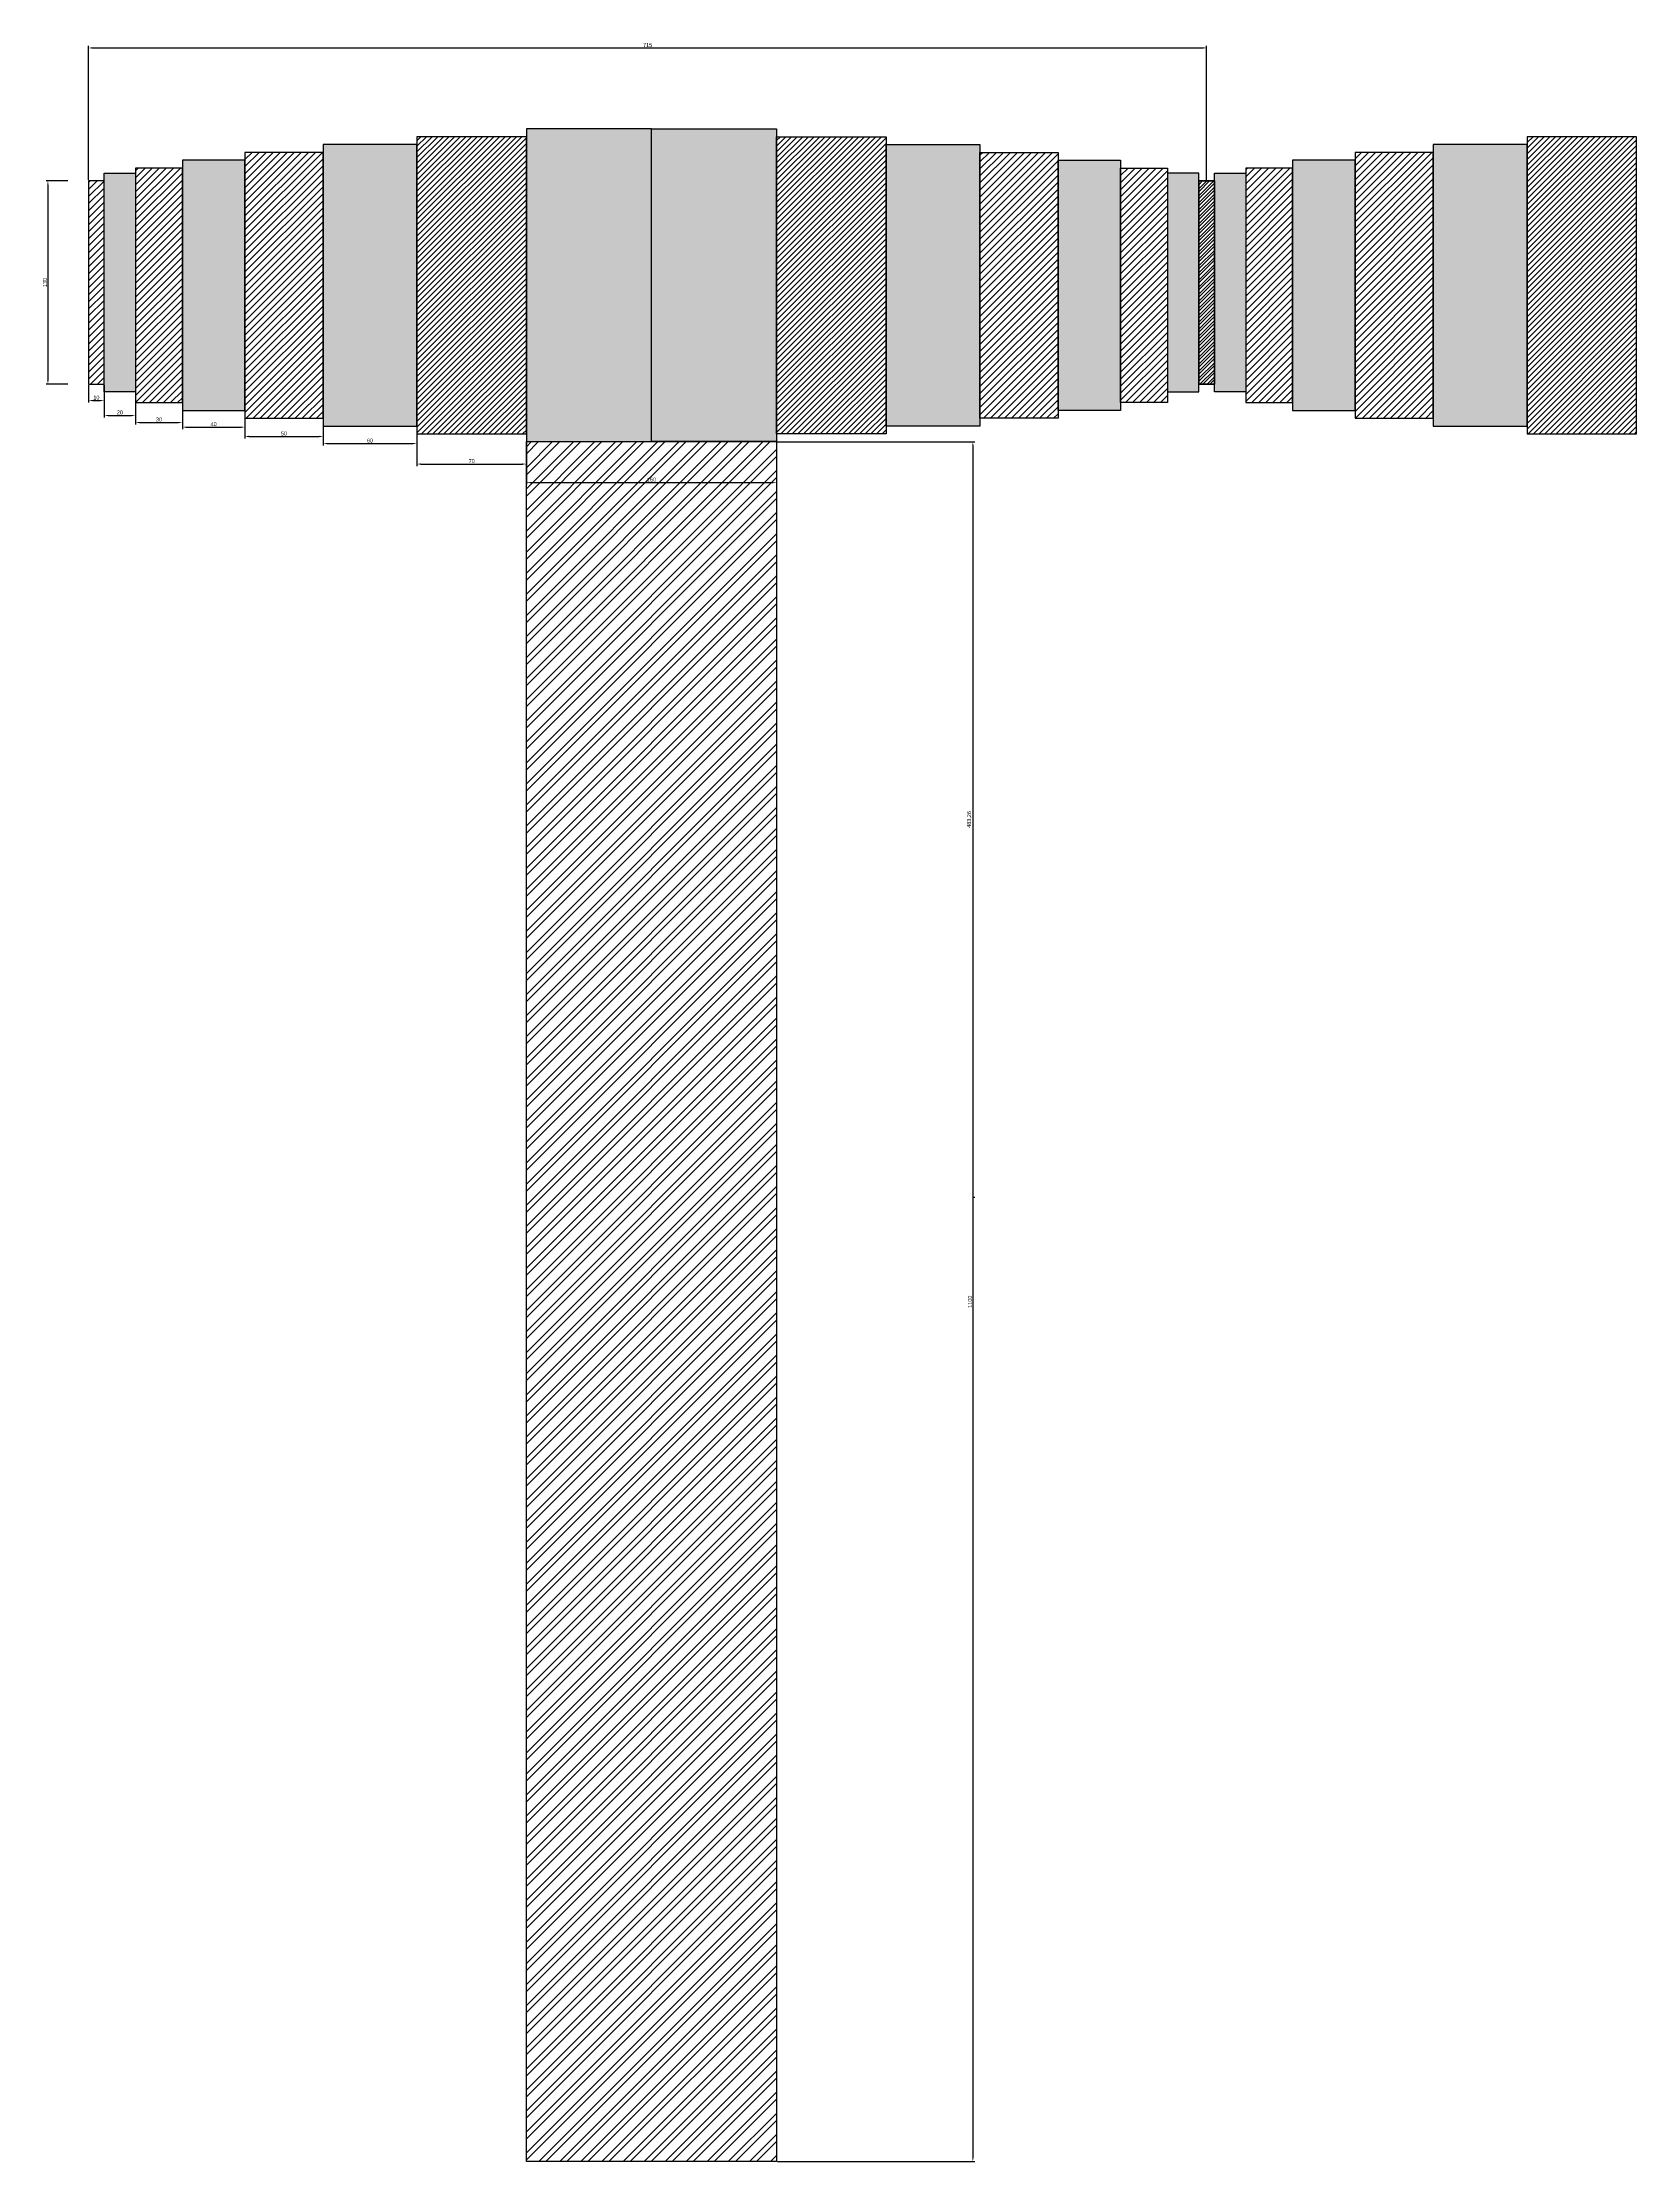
# Model space of a CAD drawing. Header units: millimetres. Extents: x -23990235 to 2059238, y -1997529 to 2001477.
# Drawn here: x 2082 to 3102, y -6033 to -4677 of the extents above; entities that cross this region are included whole.
import ezdxf

# ---------------------------------------------------------------- set-up
doc = ezdxf.new("R2010")
doc.units = ezdxf.units.MM
doc.styles.get("Standard").update_dxf_attribs({"font": 'arial.ttf'})
doc.dimstyles.new('ISO-25', dxfattribs={"dimtxt": 2.5, "dimasz": 2.5, "dimexe": 1.25, "dimexo": 0.625, "dimtad": 1, "dimtxsty": 'Standard', "dimcen": 2.5, "dimadec": 0, "dimazin": 0, "dimtfac": 1, "dimtmove": 0, "dimatfit": 3, "dimfxl": 1, "dimarcsym": 0})

# ---------------------------------------------------------------- blocks, each defined once
blk = doc.blocks.new('*D2')
at = {"color": 0, "lineweight": -2, "transparency": 16777216}
for p, q in [((2121.8, -4901.6), (2121.8, -4917.3)), ((2141.8, -4901.6), (2141.8, -4917.3)), ((2124.3, -4916), (2139.3, -4916))]:
    blk.add_line(p, q, dxfattribs=at)
at = {"color": 0, "transparency": 16777216}
for points in [[(2124.3, -4915.6), (2124.3, -4916.4), (2121.8, -4916)], [(2139.3, -4915.6), (2139.3, -4916.4), (2141.8, -4916)]]:
    blk.add_solid(points, dxfattribs=at)
at = {"layer": 'Defpoints', "color": 0, "transparency": 16777216}
for p in [(2121.8, -4901), (2141.8, -4901), (2141.8, -4916)]:
    blk.add_point(p, dxfattribs=at)
at = {"color": 0, "transparency": 16777216, "insert": (2131.8, -4914.1), "char_height": 2.5, "attachment_point": 5}
blk.add_mtext('20', dxfattribs=at)
blk = doc.blocks.new('*D3')
at = {"color": 0, "lineweight": -2, "transparency": 16777216}
for p, q in [((2111.8, -4896.6), (2111.8, -4907.8)), ((2121.8, -4896.6), (2121.8, -4907.8)), ((2114.3, -4906.5), (2119.3, -4906.5))]:
    blk.add_line(p, q, dxfattribs=at)
at = {"color": 0, "transparency": 16777216}
for points in [[(2114.3, -4906.1), (2114.3, -4906.9), (2111.8, -4906.5)], [(2119.3, -4906.1), (2119.3, -4906.9), (2121.8, -4906.5)]]:
    blk.add_solid(points, dxfattribs=at)
at = {"layer": 'Defpoints', "color": 0, "transparency": 16777216}
for p in [(2111.8, -4896), (2121.8, -4896), (2121.8, -4906.5)]:
    blk.add_point(p, dxfattribs=at)
at = {"color": 0, "transparency": 16777216, "insert": (2116.8, -4904.6), "char_height": 2.5, "attachment_point": 5}
blk.add_mtext('10', dxfattribs=at)
blk = doc.blocks.new('*D4')
at = {"color": 0, "lineweight": -2, "transparency": 16777216}
for p, q in [((2141.8, -4908.4), (2141.8, -4921.8)), ((2171.8, -4908.4), (2171.8, -4921.8)), ((2144.3, -4920.5), (2169.3, -4920.5))]:
    blk.add_line(p, q, dxfattribs=at)
at = {"color": 0, "transparency": 16777216}
for points in [[(2144.3, -4920.1), (2144.3, -4920.9), (2141.8, -4920.5)], [(2169.3, -4920.1), (2169.3, -4920.9), (2171.8, -4920.5)]]:
    blk.add_solid(points, dxfattribs=at)
at = {"layer": 'Defpoints', "color": 0, "transparency": 16777216}
for p in [(2141.8, -4907.8), (2171.8, -4907.8), (2171.8, -4920.5)]:
    blk.add_point(p, dxfattribs=at)
at = {"color": 0, "transparency": 16777216, "insert": (2156.8, -4918.6), "char_height": 2.5, "attachment_point": 5}
blk.add_mtext('30', dxfattribs=at)
blk = doc.blocks.new('*D5')
at = {"color": 0, "lineweight": -2, "transparency": 16777216}
for p, q in [((2171.8, -4913.4), (2171.8, -4924.8)), ((2211.8, -4913.4), (2211.8, -4924.8)), ((2174.3, -4923.5), (2209.3, -4923.5))]:
    blk.add_line(p, q, dxfattribs=at)
at = {"color": 0, "transparency": 16777216}
for points in [[(2174.3, -4923.1), (2174.3, -4923.9), (2171.8, -4923.5)], [(2209.3, -4923.1), (2209.3, -4923.9), (2211.8, -4923.5)]]:
    blk.add_solid(points, dxfattribs=at)
at = {"layer": 'Defpoints', "color": 0, "transparency": 16777216}
for p in [(2171.8, -4912.8), (2211.8, -4912.8), (2211.8, -4923.5)]:
    blk.add_point(p, dxfattribs=at)
at = {"color": 0, "transparency": 16777216, "insert": (2191.8, -4921.6), "char_height": 2.5, "attachment_point": 5}
blk.add_mtext('40', dxfattribs=at)
blk = doc.blocks.new('*D6')
at = {"color": 0, "lineweight": -2, "transparency": 16777216}
for p, q in [((2211.8, -4918.4), (2211.8, -4930.7)), ((2261.8, -4918.4), (2261.8, -4930.7)), ((2214.3, -4929.5), (2259.3, -4929.5))]:
    blk.add_line(p, q, dxfattribs=at)
at = {"color": 0, "transparency": 16777216}
for points in [[(2214.3, -4929), (2214.3, -4929.9), (2211.8, -4929.5)], [(2259.3, -4929), (2259.3, -4929.9), (2261.8, -4929.5)]]:
    blk.add_solid(points, dxfattribs=at)
at = {"layer": 'Defpoints', "color": 0, "transparency": 16777216}
for p in [(2211.8, -4917.8), (2261.8, -4917.8), (2261.8, -4929.5)]:
    blk.add_point(p, dxfattribs=at)
at = {"color": 0, "transparency": 16777216, "insert": (2236.8, -4927.6), "char_height": 2.5, "attachment_point": 5}
blk.add_mtext('50', dxfattribs=at)
blk = doc.blocks.new('*D7')
at = {"color": 0, "lineweight": -2, "transparency": 16777216}
for p, q in [((2261.8, -4923.4), (2261.8, -4935.3)), ((2321.8, -4923.4), (2321.8, -4935.3)), ((2264.3, -4934), (2319.3, -4934))]:
    blk.add_line(p, q, dxfattribs=at)
at = {"color": 0, "transparency": 16777216}
for points in [[(2264.3, -4933.6), (2264.3, -4934.4), (2261.8, -4934)], [(2319.3, -4933.6), (2319.3, -4934.4), (2321.8, -4934)]]:
    blk.add_solid(points, dxfattribs=at)
at = {"layer": 'Defpoints', "color": 0, "transparency": 16777216}
for p in [(2261.8, -4922.8), (2321.8, -4922.8), (2321.8, -4934)]:
    blk.add_point(p, dxfattribs=at)
at = {"color": 0, "transparency": 16777216, "insert": (2291.8, -4932.1), "char_height": 2.5, "attachment_point": 5}
blk.add_mtext('60', dxfattribs=at)
blk = doc.blocks.new('*D8')
at = {"color": 0, "lineweight": -2, "transparency": 16777216}
for p, q in [((2321.8, -4928.4), (2321.8, -4948.4)), ((2391.8, -4928.4), (2391.8, -4948.4)), ((2324.3, -4947.1), (2389.3, -4947.1))]:
    blk.add_line(p, q, dxfattribs=at)
at = {"color": 0, "transparency": 16777216}
for points in [[(2324.3, -4946.7), (2324.3, -4947.5), (2321.8, -4947.1)], [(2389.3, -4946.7), (2389.3, -4947.5), (2391.8, -4947.1)]]:
    blk.add_solid(points, dxfattribs=at)
at = {"layer": 'Defpoints', "color": 0, "transparency": 16777216}
for p in [(2321.8, -4927.8), (2391.8, -4927.8), (2391.8, -4947.1)]:
    blk.add_point(p, dxfattribs=at)
at = {"color": 0, "transparency": 16777216, "insert": (2356.8, -4945.2), "char_height": 2.5, "attachment_point": 5}
blk.add_mtext('70', dxfattribs=at)
blk = doc.blocks.new('*D9')
at = {"color": 0, "lineweight": -2, "transparency": 16777216}
for p, q in [((2391.8, -4933.4), (2391.8, -4960.2)), ((2551.8, -4933.4), (2551.8, -4960.2)), ((2394.3, -4959), (2549.3, -4959))]:
    blk.add_line(p, q, dxfattribs=at)
at = {"color": 0, "transparency": 16777216}
for points in [[(2394.3, -4958.6), (2394.3, -4959.4), (2391.8, -4959)], [(2549.3, -4958.6), (2549.3, -4959.4), (2551.8, -4959)]]:
    blk.add_solid(points, dxfattribs=at)
at = {"layer": 'Defpoints', "color": 0, "transparency": 16777216}
for p in [(2391.8, -4932.8), (2551.8, -4932.8), (2551.8, -4959)]:
    blk.add_point(p, dxfattribs=at)
at = {"color": 0, "transparency": 16777216, "insert": (2471.8, -4957.1), "char_height": 2.5, "attachment_point": 5}
blk.add_mtext('160', dxfattribs=at)
blk = doc.blocks.new('*D10')
at = {"color": 0, "lineweight": -2, "transparency": 16777216}
for p, q in [((2111.8, -4765.3), (2111.8, -4679.7)), ((2114.3, -4681), (2824.3, -4681)), ((2826.8, -4765.3), (2826.8, -4679.7))]:
    blk.add_line(p, q, dxfattribs=at)
at = {"color": 0, "transparency": 16777216}
for points in [[(2114.3, -4680.5), (2114.3, -4681.4), (2111.8, -4681)], [(2824.3, -4680.5), (2824.3, -4681.4), (2826.8, -4681)]]:
    blk.add_solid(points, dxfattribs=at)
at = {"layer": 'Defpoints', "color": 0, "transparency": 16777216}
for p in [(2826.8, -4681), (2111.8, -4766), (2826.8, -4766)]:
    blk.add_point(p, dxfattribs=at)
at = {"color": 0, "transparency": 16777216, "insert": (2469.3, -4679.1), "char_height": 2.5, "attachment_point": 5}
blk.add_mtext('715', dxfattribs=at)
blk = doc.blocks.new('*D11')
at = {"color": 0, "lineweight": -2, "transparency": 16777216}
for p, q in [((2552.4, -4932.8), (2678.5, -4932.8)), ((2677.3, -4935.3), (2677.3, -6030.3)), ((2552.4, -6032.8), (2678.5, -6032.8))]:
    blk.add_line(p, q, dxfattribs=at)
at = {"color": 0, "transparency": 16777216}
for points in [[(2676.9, -4935.3), (2677.7, -4935.3), (2677.3, -4932.8)], [(2676.9, -6030.3), (2677.7, -6030.3), (2677.3, -6032.8)]]:
    blk.add_solid(points, dxfattribs=at)
at = {"layer": 'Defpoints', "color": 0, "transparency": 16777216}
for p in [(2551.8, -4932.8), (2551.8, -6032.8), (2677.3, -6032.8)]:
    blk.add_point(p, dxfattribs=at)
at = {"color": 0, "transparency": 16777216, "insert": (2675.4, -5482.8), "char_height": 2.5, "attachment_point": 5, "rotation": 90}
blk.add_mtext('1100', dxfattribs=at)
blk = doc.blocks.new('*D12')
at = {"color": 0, "lineweight": -2, "transparency": 16777216}
for p, q in [((2552.4, -4932.8), (2678.5, -4932.8)), ((2677.3, -4935.3), (2677.3, -5413.5)), ((2677.9, -5416), (2678.5, -5416))]:
    blk.add_line(p, q, dxfattribs=at)
at = {"color": 0, "transparency": 16777216}
for points in [[(2676.9, -4935.3), (2677.7, -4935.3), (2677.3, -4932.8)], [(2676.9, -5413.5), (2677.7, -5413.5), (2677.3, -5416)]]:
    blk.add_solid(points, dxfattribs=at)
at = {"layer": 'Defpoints', "color": 0, "transparency": 16777216}
for p in [(2551.8, -4932.8), (2677.3, -5416), (2677.3, -5416)]:
    blk.add_point(p, dxfattribs=at)
at = {"color": 0, "transparency": 16777216, "insert": (2675.1, -5174.4), "char_height": 2.5, "attachment_point": 5, "rotation": 90}
blk.add_mtext('483,26', dxfattribs=at)
blk = doc.blocks.new('*D1')
at = {"color": 0, "lineweight": -2, "transparency": 16777216}
for p, q in [((2098.5, -4766), (2084.6, -4766)), ((2085.8, -4768.5), (2085.8, -4893.5)), ((2098.5, -4896), (2084.6, -4896))]:
    blk.add_line(p, q, dxfattribs=at)
at = {"color": 0, "transparency": 16777216}
for points in [[(2085.4, -4768.5), (2086.2, -4768.5), (2085.8, -4766)], [(2085.4, -4893.5), (2086.2, -4893.5), (2085.8, -4896)]]:
    blk.add_solid(points, dxfattribs=at)
at = {"layer": 'Defpoints', "color": 0, "transparency": 16777216}
for p in [(2099.1, -4766), (2085.8, -4896), (2099.1, -4896)]:
    blk.add_point(p, dxfattribs=at)
at = {"color": 0, "transparency": 16777216, "insert": (2083.9, -4831), "char_height": 2.5, "attachment_point": 5, "rotation": 90}
blk.add_mtext('130', dxfattribs=at)

msp = doc.modelspace()

# ---------------------------------------------------------------- hatches: boundary and pattern name
at = {"true_color": 0x939598}
h = msp.add_hatch(color=252, dxfattribs=at)
h.dxf.hatch_style = 1
h.paths.add_polyline_path([(2471.784, -4732.768), (2391.784, -4732.768), (2391.784, -4932.768), (2471.784, -4932.768)])
h.paths.add_polyline_path([(2321.784, -4742.768), (2261.784, -4742.768), (2261.784, -4922.768), (2321.784, -4922.768)])
h.paths.add_polyline_path([(2211.784, -4752.768), (2171.784, -4752.768), (2171.784, -4912.768), (2211.784, -4912.768)])
h.paths.add_polyline_path([(2141.784, -4760.972), (2121.784, -4760.972), (2121.784, -4900.972), (2141.784, -4900.972)])
h = msp.add_hatch(color=256)
h.dxf.hatch_style = 1
h.paths.add_polyline_path([(2261.784, -4742.768), (2321.784, -4742.768), (2321.784, -4922.768), (2261.784, -4922.768)])
h = msp.add_hatch()
h.set_pattern_fill('ANSI31', color=256, scale=0.8)
h.paths.add_polyline_path([(2321.784, -4927.768), (2391.784, -4927.768), (2391.784, -4737.768), (2321.784, -4737.768)])
at = {"transparency": 33554687}
h = msp.add_hatch(color=256, dxfattribs=at)
h.dxf.hatch_style = 1
h.paths.add_polyline_path([(2391.784, -4732.768), (2471.784, -4732.768), (2471.784, -4932.768), (2391.784, -4932.768)])
at = {"true_color": 0x939598}
h = msp.add_hatch(color=252, dxfattribs=at)
h.dxf.hatch_style = 1
h.paths.add_polyline_path([(2551.784, -4732.768), (2471.784, -4732.768), (2471.784, -4932.768), (2551.784, -4932.768)])
h = msp.add_hatch()
h.set_pattern_fill('ANSI31', color=256, scale=0.8)
h.paths.add_polyline_path([(2621.784, -4737.768), (2551.784, -4737.768), (2551.784, -4927.768), (2621.784, -4927.768)])
h = msp.add_hatch(color=252, dxfattribs=at)
h.dxf.hatch_style = 1
h.paths.add_polyline_path([(2681.784, -4742.768), (2621.784, -4742.768), (2621.784, -4922.768), (2681.784, -4922.768)])
h = msp.add_hatch(color=252, dxfattribs=at)
h.dxf.hatch_style = 1
h.paths.add_polyline_path([(2971.784, -4742.768), (3031.784, -4742.768), (3031.784, -4922.768), (2971.784, -4922.768)])
h = msp.add_hatch()
h.set_pattern_fill('ANSI31', color=256, scale=0.8)
h.paths.add_polyline_path([(3031.784, -4927.768), (3101.784, -4927.768), (3101.784, -4737.768), (3031.784, -4737.768)])
h = msp.add_hatch(color=256)
h.dxf.hatch_style = 1
h.paths.add_polyline_path([(2171.784, -4752.768), (2211.784, -4752.768), (2211.784, -4912.768), (2171.784, -4912.768)])
h = msp.add_hatch()
h.set_pattern_fill('ANSI31', color=256)
h.paths.add_polyline_path([(2211.784, -4917.768), (2261.784, -4917.768), (2261.784, -4747.768), (2211.784, -4747.768)])
h = msp.add_hatch()
h.set_pattern_fill('ANSI31', color=256)
h.paths.add_polyline_path([(2731.784, -4747.768), (2681.784, -4747.768), (2681.784, -4917.768), (2731.784, -4917.768)])
h = msp.add_hatch(color=252, dxfattribs=at)
h.dxf.hatch_style = 1
h.paths.add_polyline_path([(2771.784, -4752.768), (2731.784, -4752.768), (2731.784, -4912.768), (2771.784, -4912.768)])
h = msp.add_hatch(color=252, dxfattribs=at)
h.dxf.hatch_style = 1
h.paths.add_polyline_path([(2881.784, -4752.768), (2921.784, -4752.768), (2921.784, -4912.768), (2881.784, -4912.768)])
h = msp.add_hatch()
h.set_pattern_fill('ANSI31', color=256)
h.paths.add_polyline_path([(2921.784, -4917.768), (2971.784, -4917.768), (2971.784, -4747.768), (2921.784, -4747.768)])
h = msp.add_hatch()
h.set_pattern_fill('ANSI31', color=256)
h.paths.add_polyline_path([(2121.784, -4765.972), (2111.784, -4765.972), (2111.784, -4895.972), (2121.784, -4895.972)])
h = msp.add_hatch(color=256)
h.dxf.hatch_style = 1
h.paths.add_polyline_path([(2121.784, -4760.972), (2141.784, -4760.972), (2141.784, -4900.972), (2121.784, -4900.972)])
h = msp.add_hatch()
h.set_pattern_fill('ANSI31', color=256)
h.paths.add_polyline_path([(2171.784, -4757.768), (2141.784, -4757.768), (2141.784, -4907.768), (2171.784, -4907.768)])
h = msp.add_hatch()
h.set_pattern_fill('ANSI31', color=256)
h.paths.add_polyline_path([(2771.784, -4907.768), (2801.784, -4907.768), (2801.784, -4757.768), (2771.784, -4757.768)])
h = msp.add_hatch(color=252, dxfattribs=at)
h.dxf.hatch_style = 1
h.paths.add_polyline_path([(2821.784, -4760.972), (2801.784, -4760.972), (2801.784, -4900.972), (2821.784, -4900.972)])
h = msp.add_hatch()
h.set_pattern_fill('ANSI31', color=256)
h.set_pattern_definition([(45, (2505.1783, 1726.498), (-2.245064, 2.245064), [])])
h.paths.add_polyline_path([(2821.784, -4895.972), (2831.784, -4895.972), (2831.784, -4765.972), (2821.784, -4765.972)])
h = msp.add_hatch()
h.set_pattern_fill('ANSI31', color=256)
h.paths.add_polyline_path([(2831.784, -4765.972), (2821.784, -4765.972), (2821.784, -4895.972), (2831.784, -4895.972)])
h = msp.add_hatch(color=252, dxfattribs=at)
h.dxf.hatch_style = 1
h.paths.add_polyline_path([(2851.784, -4760.972), (2831.784, -4760.972), (2831.784, -4900.972), (2851.784, -4900.972)])
h = msp.add_hatch()
h.set_pattern_fill('ANSI31', color=256)
h.paths.add_polyline_path([(2881.784, -4757.768), (2851.784, -4757.768), (2851.784, -4907.768), (2881.784, -4907.768)])
h = msp.add_hatch(dxfattribs=at)
h.set_pattern_fill('ANSI32', color=252)
h.paths.add_polyline_path([(2551.784, -4932.768), (2391.784, -4932.768), (2391.784, -6032.768), (2551.784, -6032.768)])

# ---------------------------------------------------------------- linework, layer by layer
for points in [[(2321.784, -4742.768), (2261.784, -4742.768), (2261.784, -4922.768), (2321.784, -4922.768)], [(2391.784, -4737.768), (2321.784, -4737.768), (2321.784, -4927.768), (2391.784, -4927.768)], [(2471.784, -4732.768), (2391.784, -4732.768), (2391.784, -4932.768), (2471.784, -4932.768)], [(2471.784, -4732.768), (2551.784, -4732.768), (2551.784, -4932.768), (2471.784, -4932.768)], [(2551.784, -4737.768), (2621.784, -4737.768), (2621.784, -4927.768), (2551.784, -4927.768)], [(2621.784, -4742.768), (2681.784, -4742.768), (2681.784, -4922.768), (2621.784, -4922.768)], [(3031.784, -4742.768), (2971.784, -4742.768), (2971.784, -4922.768), (3031.784, -4922.768)], [(3101.784, -4737.768), (3031.784, -4737.768), (3031.784, -4927.768), (3101.784, -4927.768)], [(2211.784, -4752.768), (2171.784, -4752.768), (2171.784, -4912.768), (2211.784, -4912.768)], [(2261.784, -4747.768), (2211.784, -4747.768), (2211.784, -4917.768), (2261.784, -4917.768)], [(2681.784, -4747.768), (2731.784, -4747.768), (2731.784, -4917.768), (2681.784, -4917.768)], [(2731.784, -4752.768), (2771.784, -4752.768), (2771.784, -4912.768), (2731.784, -4912.768)], [(2921.784, -4752.768), (2881.784, -4752.768), (2881.784, -4912.768), (2921.784, -4912.768)], [(2971.784, -4747.768), (2921.784, -4747.768), (2921.784, -4917.768), (2971.784, -4917.768)], [(2121.784, -4765.972), (2111.784, -4765.972), (2111.784, -4895.972), (2121.784, -4895.972)], [(2121.784, -4760.972), (2141.784, -4760.972), (2141.784, -4900.972), (2121.784, -4900.972)], [(2171.784, -4757.768), (2141.784, -4757.768), (2141.784, -4907.768), (2171.784, -4907.768)], [(2771.784, -4757.768), (2801.784, -4757.768), (2801.784, -4907.768), (2771.784, -4907.768)], [(2821.784, -4760.972), (2801.784, -4760.972), (2801.784, -4900.972), (2821.784, -4900.972)], [(2821.784, -4765.972), (2831.784, -4765.972), (2831.784, -4895.972), (2821.784, -4895.972)], [(2831.784, -4765.972), (2821.784, -4765.972), (2821.784, -4895.972), (2831.784, -4895.972)], [(2831.784, -4760.972), (2851.784, -4760.972), (2851.784, -4900.972), (2831.784, -4900.972)], [(2881.784, -4757.768), (2851.784, -4757.768), (2851.784, -4907.768), (2881.784, -4907.768)], [(2391.784, -6032.768), (2391.784, -4932.768), (2551.784, -4932.768), (2551.784, -6032.768)]]:
    msp.add_lwpolyline(points, close=True)
msp.add_circle((9900.73, 2576.022), 1998900.664)

# ---------------------------------------------------------------- dimensions: what is measured, and where the dimension line sits
for base, p1, p2, picture, middle in [((2826.784, -4680.961), (2111.784, -4765.972), (2826.784, -4765.972), '*D10', (2469.284, -4679.059)), ((2121.784, -4906.506), (2111.784, -4895.972), (2121.784, -4895.972), '*D3', (2116.784, -4904.604)), ((2141.784, -4916.019), (2121.784, -4900.972), (2141.784, -4900.972), '*D2', (2131.784, -4914.118)), ((2171.784, -4920.526), (2141.784, -4907.768), (2171.784, -4907.768), '*D4', (2156.784, -4918.624)), ((2211.784, -4923.512), (2171.784, -4912.768), (2211.784, -4912.768), '*D5', (2191.784, -4921.611)), ((2261.784, -4929.465), (2211.784, -4917.768), (2261.784, -4917.768), '*D6', (2236.784, -4927.564)), ((2321.784, -4934.023), (2261.784, -4922.768), (2321.784, -4922.768), '*D7', (2291.784, -4932.122)), ((2391.784, -4947.115), (2321.784, -4927.768), (2391.784, -4927.768), '*D8', (2356.784, -4945.214)), ((2551.784, -4958.983), (2391.784, -4932.768), (2551.784, -4932.768), '*D9', (2471.784, -4957.082))]:
    dim = msp.add_linear_dim(base=base, p1=p1, p2=p2, dimstyle='ISO-25')
    dim.commit()
    dim.dimension.update_dxf_attribs({"geometry": picture, "text_midpoint": middle})
for base, p1, p2, picture, middle in [((2085.807, -4895.972), (2099.094, -4765.972), (2099.094, -4895.972), '*D1', (2083.905, -4830.972)), ((2677.275, -6032.768), (2551.784, -4932.768), (2551.784, -6032.768), '*D11', (2675.373, -5482.768))]:
    dim = msp.add_linear_dim(base=base, p1=p1, p2=p2, angle=90, dimstyle='ISO-25')
    dim.commit()
    dim.dimension.update_dxf_attribs({"geometry": picture, "text_midpoint": middle})
dim = msp.add_linear_dim(base=(2677.275, -5416.026), p1=(2551.784, -4932.768), p2=(2677.275, -5416.026), angle=90, dimstyle='ISO-25', override={"dimtmove": 1})
dim.commit()
dim.dimension.update_dxf_attribs({"geometry": '*D12', "text_midpoint": (2675.147, -5174.397)})

doc.saveas('drawing.dxf')
